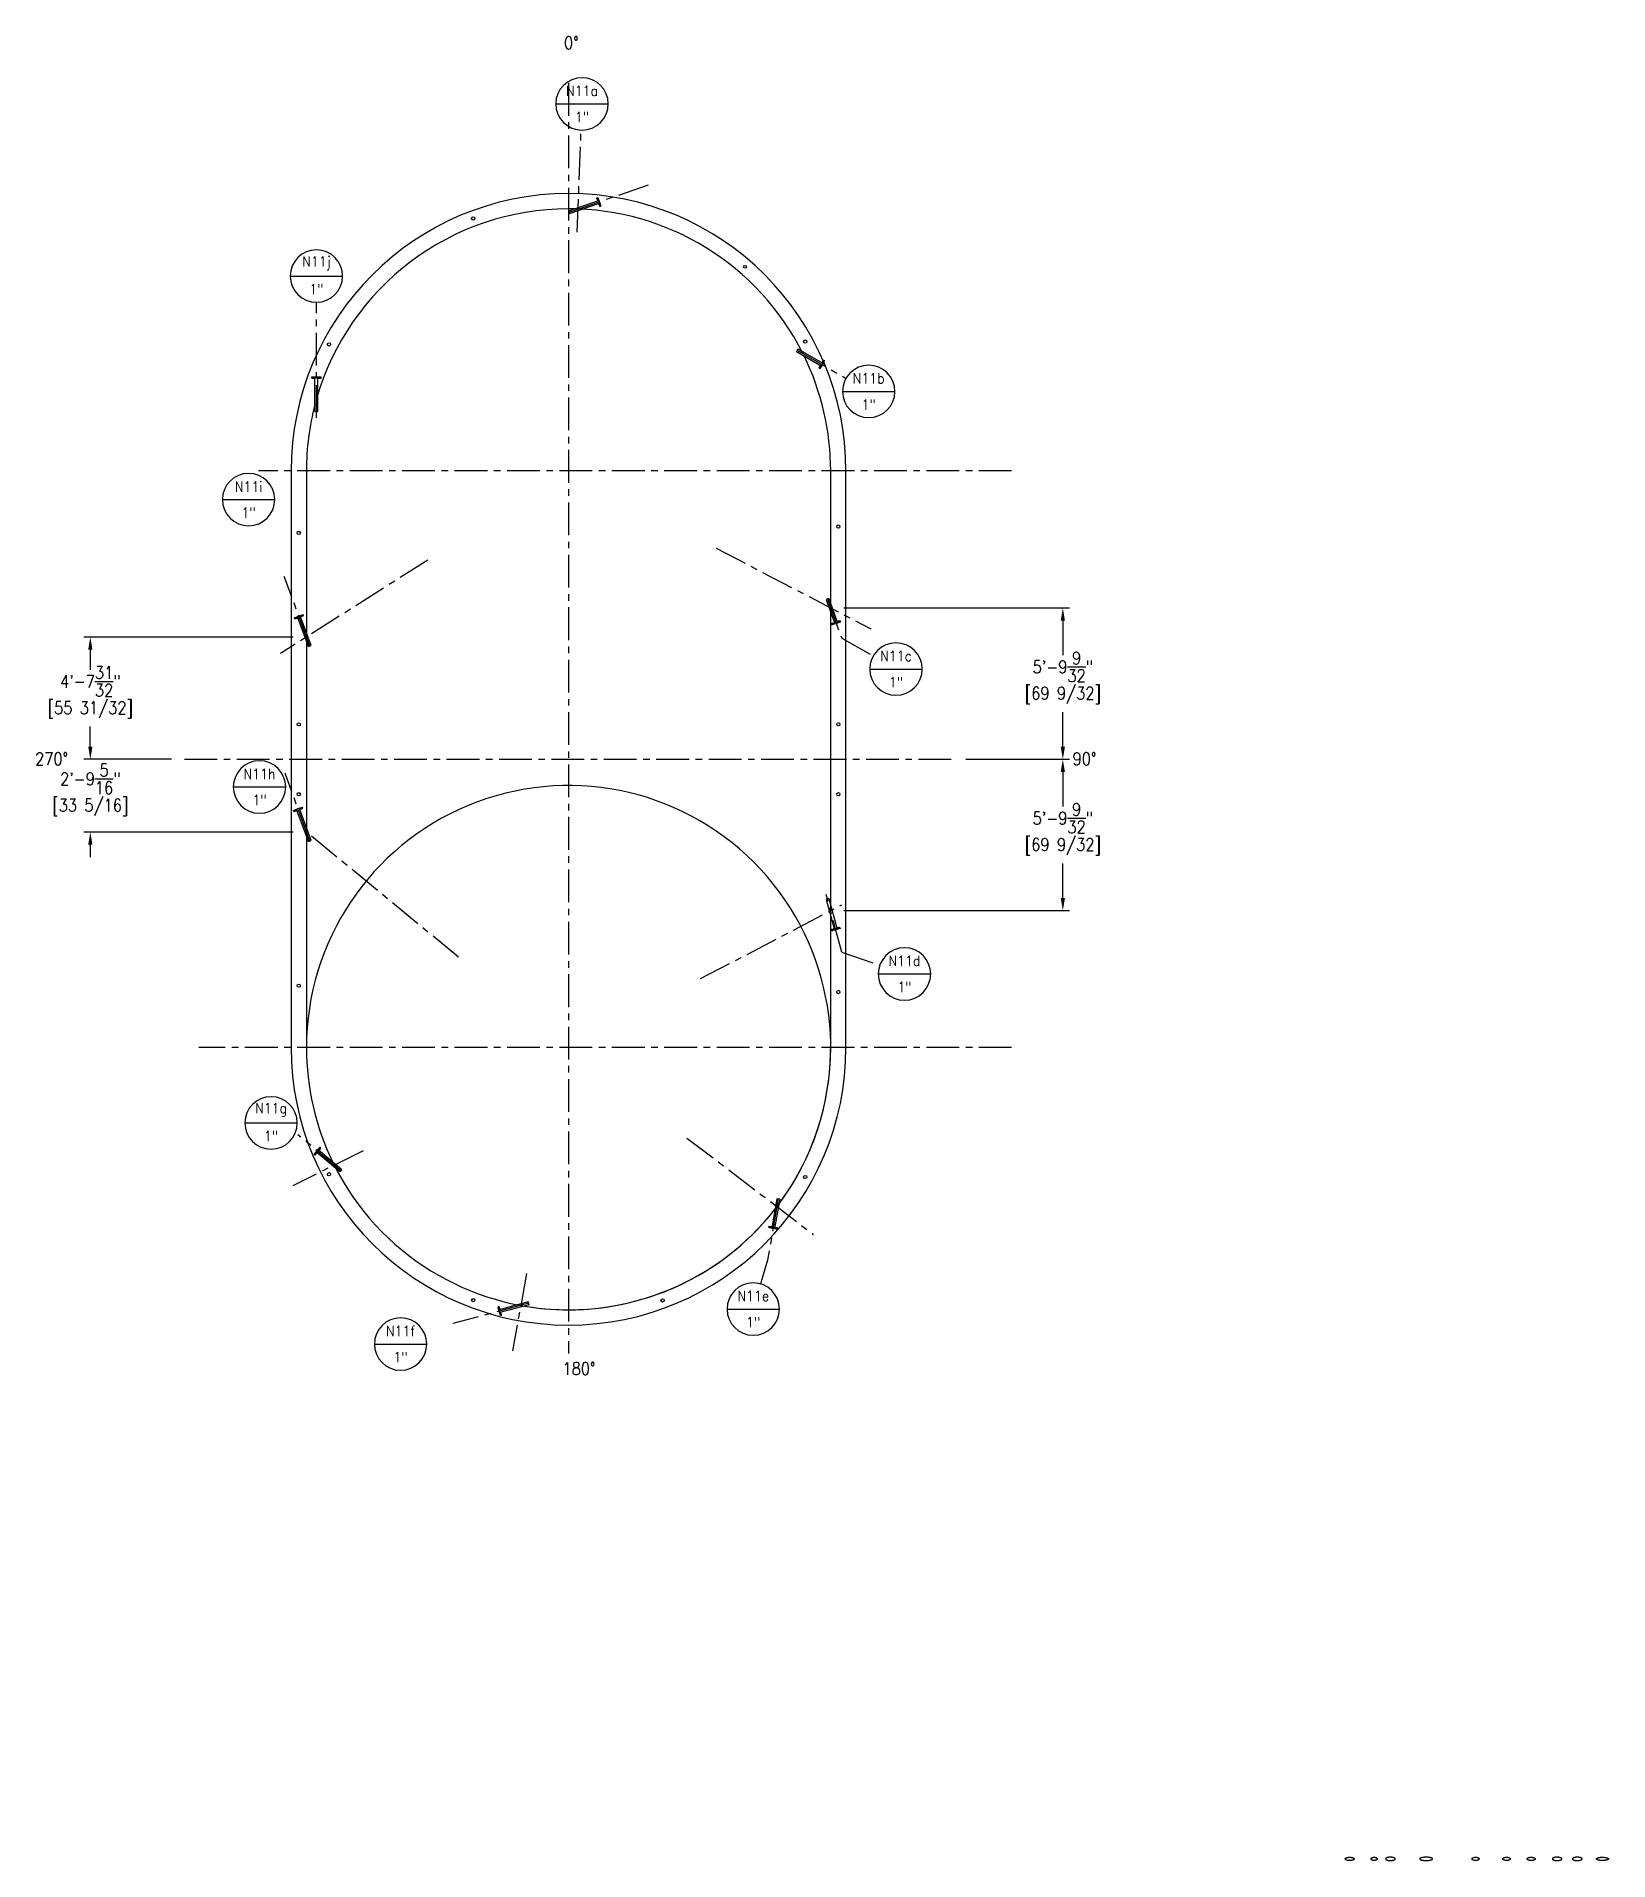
# Model space of a CAD drawing. Extents: x -965 to 2071, y 8 to 900.
# Drawn here: x -965 to -245, y 8 to 843 of the extents above; entities that cross this region are included whole.
import ezdxf
from ezdxf.enums import TextEntityAlignment as Align

# ---------------------------------------------------------------- set-up
doc = ezdxf.new("R2010")
doc.units = 0
doc.header["$LTSCALE"] = 12
doc.header["$MEASUREMENT"] = 0
doc.header["$PDMODE"] = 33
doc.header["$PDSIZE"] = -0.5
doc.linetypes.add('CENTER', pattern=[2, 1.25, -0.25, 0.25, -0.25])
doc.layers.get('0').update_dxf_attribs({"linetype": 'CONTINUOUS'})
doc.layers.get('Defpoints').update_dxf_attribs({"linetype": 'CONTINUOUS'})
for name, color, linetype in [('1 PIPE', 7, 'CONTINUOUS'), ('1-150-RFSO', 14, 'CONTINUOUS'), ('CENTER', 6, 'CENTER'), ('DIM', 1, 'CONTINUOUS'), ('SHELL', 40, 'CONTINUOUS')]:
    doc.layers.add(name, color=color, linetype=linetype)
doc.styles.add('ROMANS', font='ROMANS.shx', dxfattribs={"width": 0.85, "height": 5.76})
doc.styles.get("Standard").update_dxf_attribs({"font": 'sanss___.ttf'})
doc.dimstyles.get("Standard").update_dxf_attribs({"dimtxt": 0.18, "dimasz": 0.18, "dimexe": 0.18, "dimexo": 0.0625, "dimgap": 0.09, "dimtad": 0, "dimtih": 1, "dimtoh": 1, "dimdec": 4, "dimzin": 0, "dimdsep": 46, "dimtxsty": 'Standard', "dimcen": 0.09, "dimadec": 0, "dimazin": 0, "dimtfac": 1, "dimtdec": 4, "dimtofl": 0, "dimtmove": 0, "dimatfit": 3, "dimfxl": 1, "dimtolj": 1, "dimtzin": 0, "dimarcsym": 0})

msp = doc.modelspace()

# ---------------------------------------------------------------- texts
at = {"layer": 'DIM', "style": 'ROMANS', "width": 0.85}
for s, p in [('0%%D', (-719.790063, 840.357267)), ('270%%D', (-957.680921, 512.601451)), ('90%%D', (-484.891958, 512.601451)), ('180%%D', (-716.255789, 233.425785))]:
    msp.add_text(s, height=5.76, dxfattribs=at).set_placement(p, align=Align.MIDDLE_CENTER)

# ---------------------------------------------------------------- blocks, each defined once
blk = doc.blocks.new('Nozzle Callout')
blk.add_line((0.25, 0), (-0.25, 0))
blk.add_circle((0, 0), 0.25)
at = {"style": 'ROMANS', "width": 0.9}
for tag, p in [('NZ-ID', (0, 0.125)), ('NZ-SZ', (0, -0.125))]:
    blk.add_attdef(tag, text='', height=0.0975, dxfattribs=at).set_placement(p, align=Align.MIDDLE)
blk = doc.blocks.new('*D260')
at = {"layer": 'Defpoints', "color": 0, "transparency": 16777216}
for p in [(-601.04, 581.64), (-494.77, 581.64), (-545.21, 512.36)]:
    blk.add_point(p, dxfattribs=at)
at = {"layer": 'DIM', "color": 0, "lineweight": -2, "transparency": 16777216}
for p, q in [((-595.04, 581.64), (-491.77, 581.64)), ((-494.77, 575.88), (-494.77, 560.03)), ((-494.77, 518.12), (-494.77, 533.97)), ((-539.21, 512.36), (-491.77, 512.36))]:
    blk.add_line(p, q, dxfattribs=at)
at = {"layer": 'DIM', "color": 0, "transparency": 16777216}
for points in [[(-495.73, 575.88), (-493.81, 575.88), (-494.77, 581.64)], [(-495.73, 518.12), (-493.81, 518.12), (-494.77, 512.36)]]:
    blk.add_solid(points, dxfattribs=at)
at = {"layer": 'DIM', "color": 0, "transparency": 16777216, "char_height": 5.76, "attachment_point": 5, "style": 'ROMANS'}
for s, insert in [('\\A1;5\'-9{\\H1x;\\S9/32;}"', (-494.77, 554.68)), ('\\A1;[69 9/32]', (-494.77, 541.65))]:
    blk.add_mtext(s, dxfattribs=dict(at, insert=insert))
blk = doc.blocks.new('*D261')
at = {"layer": 'Defpoints', "color": 0, "transparency": 16777216}
for p in [(-545.21, 512.36), (-601.04, 443.07), (-494.77, 443.07)]:
    blk.add_point(p, dxfattribs=at)
at = {"layer": 'DIM', "color": 0, "lineweight": -2, "transparency": 16777216}
for p, q in [((-539.21, 512.36), (-491.77, 512.36)), ((-494.77, 506.6), (-494.77, 490.74)), ((-494.77, 448.83), (-494.77, 464.69)), ((-595.04, 443.07), (-491.77, 443.07))]:
    blk.add_line(p, q, dxfattribs=at)
at = {"layer": 'DIM', "color": 0, "transparency": 16777216}
for points in [[(-495.73, 506.6), (-493.81, 506.6), (-494.77, 512.36)], [(-495.73, 448.83), (-493.81, 448.83), (-494.77, 443.07)]]:
    blk.add_solid(points, dxfattribs=at)
at = {"layer": 'DIM', "color": 0, "transparency": 16777216, "char_height": 5.76, "attachment_point": 5, "style": 'ROMANS'}
for s, insert in [('\\A1;5\'-9{\\H1x;\\S9/32;}"', (-494.77, 485.39)), ('\\A1;[69 9/32]', (-494.77, 472.37))]:
    blk.add_mtext(s, dxfattribs=dict(at, insert=insert))
blk = doc.blocks.new('*D262')
at = {"layer": 'Defpoints', "color": 0, "transparency": 16777216}
for p in [(-939.96, 568.31), (-841.04, 568.31), (-896.87, 512.36)]:
    blk.add_point(p, dxfattribs=at)
at = {"layer": 'DIM', "color": 0, "lineweight": -2, "transparency": 16777216}
for p, q in [((-847.04, 568.31), (-942.96, 568.31)), ((-939.96, 562.55), (-939.96, 553.36)), ((-939.96, 518.12), (-939.96, 527.31)), ((-902.87, 512.36), (-942.96, 512.36))]:
    blk.add_line(p, q, dxfattribs=at)
at = {"layer": 'DIM', "color": 0, "transparency": 16777216}
for points in [[(-940.92, 562.55), (-939, 562.55), (-939.96, 568.31)], [(-940.92, 518.12), (-939, 518.12), (-939.96, 512.36)]]:
    blk.add_solid(points, dxfattribs=at)
at = {"layer": 'DIM', "color": 0, "transparency": 16777216, "char_height": 5.76, "attachment_point": 5, "style": 'ROMANS'}
for s, insert in [('\\A1;4\'-7{\\H1x;\\S31/32;}"', (-939.96, 548.01)), ('\\A1;[55 31/32]', (-939.96, 534.99))]:
    blk.add_mtext(s, dxfattribs=dict(at, insert=insert))
blk = doc.blocks.new('*D263')
at = {"layer": 'Defpoints', "color": 0, "transparency": 16777216}
for p in [(-896.87, 512.36), (-939.96, 479.05), (-841.04, 479.05)]:
    blk.add_point(p, dxfattribs=at)
at = {"layer": 'DIM', "color": 0, "lineweight": -2, "transparency": 16777216}
for p, q in [((-939.96, 518.12), (-939.96, 523.88)), ((-902.87, 512.36), (-942.96, 512.36)), ((-847.04, 479.05), (-942.96, 479.05)), ((-939.96, 473.29), (-939.96, 467.53))]:
    blk.add_line(p, q, dxfattribs=at)
at = {"layer": 'DIM', "color": 0, "transparency": 16777216}
for points in [[(-940.92, 518.12), (-939, 518.12), (-939.96, 512.36)], [(-940.92, 473.29), (-939, 473.29), (-939.96, 479.05)]]:
    blk.add_solid(points, dxfattribs=at)
at = {"layer": 'DIM', "color": 0, "transparency": 16777216, "char_height": 5.76, "attachment_point": 5, "style": 'ROMANS'}
for s, insert in [('\\A1;2\'-9{\\H1x;\\S5/16;}"', (-939.96, 503.38)), ('\\A1;[33 5/16]', (-939.96, 490.35))]:
    blk.add_mtext(s, dxfattribs=dict(at, insert=insert))

# ---------------------------------------------------------------- dimensions: what is measured, and where the dimension line sits
at = {"layer": 'DIM'}
for base, p1, p2, picture, middle in [((-494.765848, 581.637799), (-545.213415, 512.355767), (-601.039859, 581.637799), '*D260', (-494.765848, 546.996783)), ((-939.959474, 568.312686), (-896.866304, 512.355767), (-841.039859, 568.312686), '*D262', (-939.959474, 540.334226)), ((-939.959474, 479.047666), (-896.866304, 512.355767), (-841.039859, 479.047666), '*D263', (-939.959474, 495.701716)), ((-494.765848, 443.073734), (-545.213415, 512.355767), (-601.039859, 443.073734), '*D261', (-494.765848, 477.71475))]:
    dim = msp.add_linear_dim(base=base, p1=p1, p2=p2, angle=90, dimstyle='Standard', override={"dimscale": 48, "dimtxt": 5.76, "dimasz": 0.12, "dimexe": 0.0625, "dimexo": 0.125, "dimgap": 0.02, "dimdec": 5, "dimzin": 3, "dimlunit": 4, "dimpost": '\\X', "dimtxsty": 'ROMANS', "dimcen": 0}, dxfattribs=at)
    dim.commit()
    dim.dimension.update_dxf_attribs({"geometry": picture, "text_midpoint": middle})

# ---------------------------------------------------------------- linework, layer by layer
at = {"layer": '1 PIPE'}
for p, q in [((-720.959786, 763.484029), (-707.283275, 768.193229)), ((-720.959786, 763.484029), (-720.531664, 762.240672)), ((-720.531664, 762.240672), (-706.855153, 766.949872)), ((-707.283275, 768.193229), (-706.855153, 766.949872)), ((-616.095588, 700.249188), (-616.753088, 699.110365)), ((-616.753088, 699.110365), (-605.332546, 692.516712)), ((-616.095588, 700.249188), (-604.675046, 693.655535)), ((-604.675046, 693.655535), (-605.332546, 692.516712)), ((-837.117252, 671.625991), (-837.117252, 687.317457)), ((-837.117252, 687.317457), (-835.802252, 687.317457)), ((-835.802252, 671.625991), (-835.802252, 687.317457)), ((-837.117252, 671.625991), (-835.802252, 671.625991)), ((-601.924632, 585.991093), (-603.160328, 585.541337)), ((-603.160328, 585.541337), (-599.113932, 574.423957)), ((-601.924632, 585.991093), (-597.878236, 574.873713)), ((-845.120661, 577.602195), (-843.884965, 578.051952)), ((-840.155087, 563.959391), (-845.120661, 577.602195)), ((-838.919391, 564.409148), (-843.884965, 578.051952)), ((-597.878236, 574.873713), (-599.113932, 574.423957)), ((-840.155087, 563.959391), (-838.919391, 564.409148)), ((-845.503425, 489.388812), (-844.267729, 489.838568)), ((-840.155087, 474.694372), (-845.503425, 489.388812)), ((-838.919391, 475.144128), (-844.267729, 489.838568)), ((-840.155087, 474.694372), (-838.919391, 475.144128)), ((-601.831031, 448.566811), (-603.101223, 448.226464)), ((-603.101223, 448.226464), (-599.36176, 434.270599)), ((-601.831031, 448.566811), (-598.091568, 434.610946)), ((-598.091568, 434.610946), (-599.36176, 434.270599)), ((-836.486248, 332.56746), (-835.640982, 333.574809)), ((-825.668968, 323.490685), (-836.486248, 332.56746)), ((-824.823703, 324.498033), (-835.640982, 333.574809)), ((-825.668968, 323.490685), (-824.823703, 324.498033)), ((-625.669183, 311.167398), (-628.01709, 297.851752)), ((-624.374161, 310.939051), (-626.722068, 297.623405)), ((-624.374161, 310.939051), (-625.669183, 311.167398)), ((-626.722068, 297.623405), (-628.01709, 297.851752)), ((-739.476212, 263.966823), (-752.861325, 260.380293)), ((-752.520978, 259.1101), (-752.861325, 260.380293)), ((-739.135865, 262.69663), (-752.520978, 259.1101)), ((-739.135865, 262.69663), (-739.476212, 263.966823))]:
    msp.add_line(p, q, dxfattribs=at)
at = {"layer": '1-150-RFSO'}
for p, q in [((-708.174711, 769.438341), (-707.701951, 769.601125)), ((-708.174711, 769.438341), (-707.798273, 768.345086)), ((-707.620559, 769.364746), (-708.093319, 769.201962)), ((-707.417079, 768.773797), (-707.889839, 768.611013)), ((-707.857367, 768.324738), (-707.798273, 768.345086)), ((-707.857367, 768.324738), (-707.756034, 768.030445)), ((-707.172411, 768.255199), (-707.76336, 768.051719)), ((-707.701951, 769.601125), (-707.335687, 768.537417)), ((-707.335687, 768.537417), (-707.276592, 768.557765)), ((-707.276592, 768.557765), (-706.625456, 766.666728)), ((-707.327912, 766.787088), (-707.226579, 766.492795)), ((-706.729638, 766.969294), (-707.320587, 766.765814)), ((-707.226579, 766.492795), (-707.167484, 766.513143)), ((-707.167484, 766.513143), (-706.791046, 765.419887)), ((-706.603159, 766.41), (-707.075918, 766.247216)), ((-706.399679, 765.819051), (-706.872438, 765.656267)), ((-706.791046, 765.419887), (-706.318287, 765.582672)), ((-706.684551, 766.64638), (-706.625456, 766.666728)), ((-706.684551, 766.64638), (-706.318287, 765.582672)), ((-604.395543, 693.889649), (-605.395543, 692.157598)), ((-604.952434, 694.175086), (-605.108059, 693.905535)), ((-604.555543, 693.612521), (-605.096809, 693.925021)), ((-604.952434, 694.175086), (-604.898307, 694.143836)), ((-604.320182, 695.145177), (-604.898307, 694.143836)), ((-604.324669, 694.137405), (-604.757682, 694.387405)), ((-603.887169, 694.895177), (-604.449669, 693.920899)), ((-604.449669, 693.920899), (-604.395543, 693.889649)), ((-604.012169, 694.678671), (-604.445182, 694.928671)), ((-604.320182, 695.145177), (-603.887169, 694.895177)), ((-838.584752, 687.379957), (-837.459752, 687.379957)), ((-838.584752, 686.879957), (-838.584752, 687.379957)), ((-838.584752, 686.879957), (-837.428502, 686.879957)), ((-838.334752, 687.379957), (-838.334752, 686.879957)), ((-837.709752, 687.379957), (-837.709752, 686.879957)), ((-837.459752, 687.442457), (-835.459752, 687.442457)), ((-837.459752, 687.379957), (-837.459752, 687.442457)), ((-837.428502, 686.817457), (-837.428502, 686.879957)), ((-837.428502, 686.817457), (-837.117252, 686.817457)), ((-837.139752, 687.442457), (-837.139752, 686.817457)), ((-835.802252, 686.817457), (-835.491002, 686.817457)), ((-835.779752, 687.442457), (-835.779752, 686.817457)), ((-835.491002, 686.817457), (-835.491002, 686.879957)), ((-835.491002, 686.879957), (-834.334752, 686.879957)), ((-835.459752, 687.379957), (-835.459752, 687.442457)), ((-835.459752, 687.379957), (-834.334752, 687.379957)), ((-835.209752, 687.379957), (-835.209752, 686.879957)), ((-834.584752, 687.379957), (-834.584752, 686.879957)), ((-834.334752, 686.879957), (-834.334752, 687.379957)), ((-605.867057, 692.465911), (-606.445182, 691.464569)), ((-606.445182, 691.464569), (-606.012169, 691.214569)), ((-605.887169, 691.431076), (-606.320182, 691.681076)), ((-605.449669, 692.188848), (-606.012169, 691.214569)), ((-605.574669, 691.972342), (-606.007682, 692.222342)), ((-605.765559, 692.766712), (-605.921184, 692.497161)), ((-605.921184, 692.497161), (-605.867057, 692.465911)), ((-605.235543, 692.434726), (-605.776809, 692.747226)), ((-605.449669, 692.188848), (-605.395543, 692.157598)), ((-846.521036, 577.159011), (-845.463882, 577.543784)), ((-846.350026, 576.689165), (-846.521036, 577.159011)), ((-846.350026, 576.689165), (-845.263507, 577.084626)), ((-846.286113, 577.244516), (-846.115103, 576.77467)), ((-845.698805, 577.458279), (-845.527795, 576.988433)), ((-845.485258, 577.602515), (-843.605873, 578.286555)), ((-845.463882, 577.543784), (-845.485258, 577.602515)), ((-845.24213, 577.025895), (-845.263507, 577.084626)), ((-845.24213, 577.025895), (-844.949651, 577.132349)), ((-845.184557, 577.711961), (-844.970794, 577.124653)), ((-843.906575, 578.177109), (-843.692812, 577.589801)), ((-843.713955, 577.582105), (-843.421476, 577.688559)), ((-843.584497, 578.227824), (-843.605873, 578.286555)), ((-843.584497, 578.227824), (-842.527343, 578.612597)), ((-843.442852, 577.74729), (-842.356333, 578.142751)), ((-843.421476, 577.688559), (-843.442852, 577.74729)), ((-843.349574, 578.313329), (-843.178564, 577.843483)), ((-842.762266, 578.527092), (-842.591256, 578.057246)), ((-842.356333, 578.142751), (-842.527343, 578.612597)), ((-599.556045, 574.728619), (-600.642565, 574.333158)), ((-600.642565, 574.333158), (-600.471555, 573.863311)), ((-599.414401, 574.248084), (-600.471555, 573.863311)), ((-600.236632, 573.948816), (-600.407642, 574.418663)), ((-599.649324, 574.162579), (-599.820334, 574.632425)), ((-599.284942, 574.893803), (-599.577422, 574.787349)), ((-599.577422, 574.787349), (-599.556045, 574.728619)), ((-599.414401, 574.248084), (-599.393024, 574.189353)), ((-597.513639, 574.873394), (-599.393024, 574.189353)), ((-599.092323, 574.2988), (-599.306085, 574.886108)), ((-597.756767, 575.450013), (-598.049247, 575.34356)), ((-597.814341, 574.763947), (-598.028103, 575.351255)), ((-597.756767, 575.450013), (-597.735391, 575.391283)), ((-596.648871, 575.786743), (-597.735391, 575.391283)), ((-596.477861, 575.316897), (-597.535016, 574.932124)), ((-597.535016, 574.932124), (-597.513639, 574.873394)), ((-597.300092, 575.017629), (-597.471102, 575.487476)), ((-596.712784, 575.231392), (-596.883795, 575.701238)), ((-596.648871, 575.786743), (-596.477861, 575.316897)), ((-846.9038, 488.945628), (-845.846646, 489.330401)), ((-846.73279, 488.475782), (-846.9038, 488.945628)), ((-846.73279, 488.475782), (-845.646271, 488.871242)), ((-846.668877, 489.031133), (-846.497867, 488.561287)), ((-846.081569, 489.244896), (-845.910559, 488.775049)), ((-845.868022, 489.389131), (-843.988637, 490.073172)), ((-845.846646, 489.330401), (-845.868022, 489.389131)), ((-845.624894, 488.812512), (-845.646271, 488.871242)), ((-845.624894, 488.812512), (-845.332415, 488.918965)), ((-845.567321, 489.498578), (-845.353558, 488.91127)), ((-844.289339, 489.963725), (-844.075576, 489.376417)), ((-844.096719, 489.368722), (-843.80424, 489.475176)), ((-843.967261, 490.014441), (-843.988637, 490.073172)), ((-843.967261, 490.014441), (-842.910107, 490.399214)), ((-843.825616, 489.533906), (-842.739097, 489.929367)), ((-843.80424, 489.475176), (-843.825616, 489.533906)), ((-843.732338, 490.099946), (-843.561328, 489.6301)), ((-843.14503, 490.313708), (-842.97402, 489.843862)), ((-842.739097, 489.929367), (-842.910107, 490.399214)), ((-599.775638, 434.612634), (-600.89249, 434.313374)), ((-600.89249, 434.313374), (-600.76308, 433.830411)), ((-600.521599, 433.895116), (-600.651008, 434.378079)), ((-599.917895, 434.056878), (-600.047305, 434.539841)), ((-599.49117, 434.753562), (-599.791814, 434.673004)), ((-599.791814, 434.673004), (-599.775638, 434.612634)), ((-597.728386, 434.578851), (-599.660237, 434.061212)), ((-599.351141, 434.144035), (-599.512903, 434.747738)), ((-597.920333, 435.174466), (-598.220977, 435.093909)), ((-598.037482, 434.496028), (-598.199244, 435.099732)), ((-597.920333, 435.174466), (-597.904157, 435.114096)), ((-596.787305, 435.413355), (-597.904157, 435.114096)), ((-596.657895, 434.930392), (-597.744562, 434.639221)), ((-597.744562, 434.639221), (-597.728386, 434.578851)), ((-597.503081, 434.703926), (-597.63249, 435.186889)), ((-596.899377, 434.865688), (-597.028786, 435.34865)), ((-596.787305, 435.413355), (-596.657895, 434.930392)), ((-599.676414, 434.121583), (-600.76308, 433.830411)), ((-599.676414, 434.121583), (-599.660237, 434.061212)), ((-835.468705, 333.877353), (-834.745569, 334.739153)), ((-835.308008, 334.068864), (-834.924986, 333.74747)), ((-835.10577, 333.53202), (-834.362547, 334.417759)), ((-834.906266, 334.547642), (-834.523244, 334.226248)), ((-834.362547, 334.417759), (-834.745569, 334.739153)), ((-837.477417, 331.483464), (-836.75428, 332.345264)), ((-837.094394, 331.16207), (-837.477417, 331.483464)), ((-837.31672, 331.674975), (-836.933697, 331.353581)), ((-837.094394, 331.16207), (-836.351171, 332.047809)), ((-836.914977, 332.153753), (-836.531955, 331.832359)), ((-836.802158, 332.385438), (-835.516583, 333.917527)), ((-836.75428, 332.345264), (-836.802158, 332.385438)), ((-836.596466, 332.630573), (-836.117688, 332.22883)), ((-836.303293, 332.007635), (-836.351171, 332.047809)), ((-836.303293, 332.007635), (-836.103226, 332.246066)), ((-835.722275, 333.672393), (-835.243497, 333.270651)), ((-835.468705, 333.877353), (-835.516583, 333.917527)), ((-835.25796, 333.253415), (-835.057892, 333.491846)), ((-835.057892, 333.491846), (-835.10577, 333.53202)), ((-629.386325, 298.537434), (-629.473149, 298.045031)), ((-628.36524, 297.849676), (-629.473149, 298.045031)), ((-628.247641, 298.336654), (-629.386325, 298.537434)), ((-629.226947, 298.001619), (-629.140123, 298.494022)), ((-628.611442, 297.893088), (-628.524618, 298.385492)), ((-628.36524, 297.849676), (-628.376093, 297.788126)), ((-626.406478, 297.44083), (-628.376093, 297.788126)), ((-628.236788, 298.398204), (-628.247641, 298.336654)), ((-627.930266, 298.344156), (-628.236788, 298.398204)), ((-628.060955, 297.732558), (-627.952424, 298.348063)), ((-626.721616, 297.496397), (-626.613086, 298.111902)), ((-626.328723, 298.061761), (-626.635244, 298.115809)), ((-626.395625, 297.50238), (-626.406478, 297.44083)), ((-625.287716, 297.307026), (-626.395625, 297.50238)), ((-626.328723, 298.061761), (-626.339576, 298.00021)), ((-625.200892, 297.79943), (-626.339576, 298.00021)), ((-626.149423, 297.458968), (-626.062599, 297.951372)), ((-625.533918, 297.350438), (-625.447094, 297.842842)), ((-625.200892, 297.79943), (-625.287716, 297.307026)), ((-752.818549, 261.911022), (-753.301512, 261.781613)), ((-753.010341, 260.694946), (-753.301512, 261.781613)), ((-753.236808, 261.540131), (-752.753845, 261.669541)), ((-753.075046, 260.936428), (-752.592083, 261.065837)), ((-753.010341, 260.694946), (-753.070711, 260.67877)), ((-752.553073, 258.746918), (-753.070711, 260.67877)), ((-752.987889, 260.369674), (-752.384186, 260.531436)), ((-752.51929, 260.794171), (-752.818549, 261.911022)), ((-752.635895, 259.056015), (-752.032192, 259.217776)), ((-752.45892, 260.810347), (-752.51929, 260.794171)), ((-752.378362, 260.509702), (-752.45892, 260.810347)), ((-751.957458, 258.938865), (-752.038015, 259.23951)), ((-751.957458, 258.938865), (-752.017828, 258.922689)), ((-751.718569, 257.805837), (-752.017828, 258.922689)), ((-752.492703, 258.763095), (-752.553073, 258.746918)), ((-752.201531, 257.676428), (-752.492703, 258.763095)), ((-752.427998, 258.521613), (-751.945035, 258.651023)), ((-752.266236, 257.917909), (-751.783273, 258.047319)), ((-751.718569, 257.805837), (-752.201531, 257.676428))]:
    msp.add_line(p, q, dxfattribs=at)
at = {"layer": 'CENTER'}
for p, q in [((-721.039859, 821.962288), (-721.039859, 240.374789)), ((-717.030005, 753.709852), (-715.31828, 800.390866)), ((-720.745725, 762.86235), (-684.438066, 775.36408)), ((-707.284327, 769.150014), (-708.226071, 768.825745)), ((-706.266926, 766.195268), (-707.208671, 765.870999)), ((-836.459752, 668.643302), (-836.459752, 721.578479)), ((-616.424338, 699.679777), (-594.035684, 686.753681)), ((-603.953641, 694.284036), (-604.81621, 694.78204)), ((-838.022252, 687.627961), (-838.022252, 686.631953)), ((-834.897252, 687.627961), (-834.897252, 686.631953)), ((-605.516141, 691.577707), (-606.37871, 692.075711)), ((-518.195802, 644.355767), (-862.910895, 644.355767)), ((-785.427935, 603.553536), (-852.928473, 560.778962)), ((-653.482874, 609.047126), (-582.660244, 572.031698)), ((-839.537239, 564.18427), (-851.149024, 596.087386)), ((-602.54248, 585.766215), (-596.014472, 567.83066)), ((-846.077282, 577.584446), (-845.736627, 576.648503)), ((-843.140742, 578.653259), (-842.800087, 577.717316)), ((-599.858155, 573.82265), (-600.19881, 574.758592)), ((-596.921616, 574.891463), (-597.262271, 575.827405)), ((-596.014472, 567.83066), (-581.577315, 559.620592)), ((-896.866304, 512.355767), (-545.213415, 512.355767)), ((-839.537239, 474.91925), (-850.830912, 505.948362)), ((-846.460046, 489.371062), (-846.119391, 488.43512)), ((-843.523506, 490.439875), (-843.182851, 489.503933)), ((-771.4777, 421.837486), (-841.039859, 479.047666)), ((-660.599255, 411.945032), (-595.974887, 445.720941)), ((-595.957174, 424.104894), (-603.03961, 450.536906)), ((-600.155559, 433.736443), (-600.413345, 434.698514)), ((-597.13704, 434.545253), (-597.394826, 435.507323)), ((-595.957174, 424.104894), (-578.593609, 418.037754)), ((-518.195802, 380.355767), (-890.298326, 380.355767)), ((-825.246336, 323.994359), (-844.907408, 340.491958)), ((-835.29712, 334.467667), (-834.534133, 333.827445)), ((-666.820562, 338.988918), (-608.848146, 294.758613)), ((-815.096621, 333.187899), (-847.183334, 317.096957)), ((-837.305831, 332.073778), (-836.542844, 331.433556)), ((-625.021672, 311.053225), (-629.945744, 283.127425)), ((-628.96226, 297.703117), (-628.789305, 298.683994)), ((-625.884736, 297.160466), (-625.711781, 298.141343)), ((-740.217541, 276.897085), (-746.759854, 241.602983)), ((-629.945744, 283.127425), (-633.138044, 272.209895)), ((-739.306039, 263.331727), (-774.02764, 254.028102)), ((-753.395481, 261.174091), (-752.43341, 261.431877)), ((-752.586671, 258.155573), (-751.6246, 258.413359))]:
    msp.add_line(p, q, dxfattribs=at)
at = {"layer": 'DIM'}
for points, knots in [([(-365.497583, 9), (-365.498015, 8.927706), (-365.454735, 8.827068), (-365.360662, 8.723548), (-365.281004, 8.657967), (-365.194392, 8.601149), (-365.100946, 8.550283), (-365.003645, 8.505407), (-364.903761, 8.466005), (-364.802681, 8.431491), (-364.699174, 8.400525), (-364.593589, 8.372934), (-364.480263, 8.347178), (-364.359457, 8.323719), (-364.231515, 8.302916), (-364.10915, 8.28659), (-363.992908, 8.273989), (-363.883275, 8.264489), (-363.774503, 8.257303), (-363.666988, 8.252312), (-363.560401, 8.249379), (-363.453858, 8.248418), (-363.345927, 8.249458), (-363.236074, 8.252575), (-363.124319, 8.257881), (-363.011237, 8.265469), (-362.897226, 8.275435), (-362.782689, 8.287877), (-362.668026, 8.302889), (-362.553645, 8.320574), (-362.439942, 8.340999), (-362.327321, 8.364297), (-362.216178, 8.390625), (-362.10691, 8.420175), (-361.999863, 8.452996), (-361.895472, 8.489536), (-361.795371, 8.529991), (-361.700507, 8.574334), (-361.611942, 8.622824), (-361.52926, 8.676959), (-361.452796, 8.738604), (-361.385245, 8.811081), (-361.333589, 8.898285), (-361.312327, 9), (-361.333589, 9.101715), (-361.385245, 9.188919), (-361.452796, 9.261396), (-361.52926, 9.323041), (-361.611942, 9.377176), (-361.700507, 9.425666), (-361.795371, 9.470009), (-361.895472, 9.510464), (-361.999863, 9.547004), (-362.10691, 9.579825), (-362.216178, 9.609375), (-362.327321, 9.635703), (-362.439942, 9.659001), (-362.553645, 9.679426), (-362.668026, 9.697111), (-362.782689, 9.712123), (-362.897226, 9.724565), (-363.011237, 9.734531), (-363.124319, 9.742119), (-363.236074, 9.747426), (-363.354122, 9.750773), (-363.487106, 9.751782), (-363.64444, 9.748915), (-363.819978, 9.740442), (-364.005896, 9.725226), (-364.192972, 9.703076), (-364.378795, 9.673479), (-364.56097, 9.635919), (-364.733868, 9.590732), (-364.893558, 9.538617), (-365.0373, 9.480831), (-365.168805, 9.415235), (-365.285412, 9.340741), (-365.424699, 9.220275), (-365.496798, 9.09885), (-365.497583, 9)], [0, 0, 0, 0, 0.0224933771, 0.0335969894, 0.0443391151, 0.055281603, 0.0665455376, 0.0781940734, 0.0893914766, 0.1007313648, 0.1122052951, 0.1237969973, 0.1354852638, 0.1492165714, 0.1629888313, 0.1767646831, 0.1885334264, 0.2002281942, 0.2118134031, 0.2232526246, 0.2345087088, 0.2457746504, 0.2571880992, 0.2688865926, 0.280777126, 0.2928220715, 0.3049843757, 0.3172276708, 0.3295164005, 0.3418153078, 0.3540901039, 0.3663087225, 0.378442416, 0.3904657525, 0.4023566187, 0.4140985001, 0.4256834663, 0.4367318208, 0.4474337363, 0.4578190777, 0.4681720974, 0.4786473282, 0.4892331673, 0.5000757509, 0.5109183345, 0.5215041736, 0.5319794044, 0.5423324242, 0.5527177655, 0.563419681, 0.5744680355, 0.5860530018, 0.5977948832, 0.6096857494, 0.6217090859, 0.6338427793, 0.6460613979, 0.6583361941, 0.6706351013, 0.6829238311, 0.6951671261, 0.7073294303, 0.7193743758, 0.7312649092, 0.7429634026, 0.756988136, 0.7736210133, 0.7930782368, 0.8129560196, 0.8330257916, 0.8530674525, 0.8728726319, 0.8922492931, 0.9099587437, 0.9263401518, 0.9415544846, 0.9567096207, 0.9702860669, 1, 1, 1, 1]), ([(-350.913168, 9), (-350.913108, 9.047061), (-350.925834, 9.117671), (-350.964013, 9.204884), (-351.001877, 9.266733), (-351.047432, 9.324028), (-351.09873, 9.376456), (-351.159529, 9.428743), (-351.229773, 9.479239), (-351.309385, 9.527107), (-351.385053, 9.565688), (-351.456142, 9.597135), (-351.522174, 9.622945), (-351.589754, 9.646227), (-351.658606, 9.667042), (-351.728448, 9.685472), (-351.799019, 9.701519), (-351.87005, 9.715192), (-351.941257, 9.726577), (-352.01236, 9.735739), (-352.083078, 9.742749), (-352.15313, 9.747676), (-352.229882, 9.750914), (-352.313581, 9.751718), (-352.404738, 9.749156), (-352.4888, 9.743678), (-352.565926, 9.736075), (-352.636005, 9.727074), (-352.706175, 9.715864), (-352.776155, 9.702372), (-352.84566, 9.686506), (-352.914421, 9.668245), (-352.982178, 9.64758), (-353.048652, 9.62443), (-353.113566, 9.598732), (-353.183411, 9.567382), (-353.257753, 9.528844), (-353.335973, 9.48091), (-353.404997, 9.430165), (-353.464704, 9.37751), (-353.515022, 9.324656), (-353.559547, 9.266955), (-353.596377, 9.204775), (-353.624205, 9.138916), (-353.641481, 9.070219), (-353.647433, 9), (-353.641481, 8.929781), (-353.624205, 8.861084), (-353.596377, 8.795225), (-353.559547, 8.733045), (-353.515022, 8.675344), (-353.464704, 8.62249), (-353.404997, 8.569835), (-353.335973, 8.51909), (-353.257753, 8.471156), (-353.183411, 8.432618), (-353.113566, 8.401268), (-353.048652, 8.37557), (-352.982178, 8.35242), (-352.914421, 8.331755), (-352.84566, 8.313494), (-352.776155, 8.297628), (-352.706175, 8.284136), (-352.636005, 8.272926), (-352.565925, 8.263925), (-352.496216, 8.257053), (-352.419617, 8.251709), (-352.335953, 8.2486), (-352.244778, 8.248626), (-352.160564, 8.251802), (-352.083078, 8.257251), (-352.01236, 8.264261), (-351.941257, 8.273423), (-351.87005, 8.284808), (-351.799019, 8.298481), (-351.728448, 8.314528), (-351.658606, 8.332958), (-351.589754, 8.353773), (-351.522174, 8.377055), (-351.456141, 8.402865), (-351.391935, 8.431269), (-351.326298, 8.4641), (-351.259305, 8.502407), (-351.191105, 8.547627), (-351.128597, 8.596707), (-351.072489, 8.649141), (-351.023801, 8.704017), (-350.981901, 8.763671), (-350.932008, 8.858693), (-350.912953, 8.940779), (-350.913168, 9)], [0, 0, 0, 0, 0.0207417693, 0.031251972, 0.0419085306, 0.0526904744, 0.0635198339, 0.0742664317, 0.0880775436, 0.1016954241, 0.1152417632, 0.125581187, 0.1360237541, 0.1465533846, 0.1571506978, 0.167793547, 0.1784576703, 0.1891170482, 0.1997441325, 0.210309855, 0.2207838374, 0.2311346177, 0.2413298545, 0.2547166236, 0.2681061567, 0.2816013004, 0.291925498, 0.3023387381, 0.312810798, 0.3233128846, 0.3338178614, 0.3443002713, 0.3547365519, 0.3651053732, 0.3753882694, 0.3855701854, 0.3989142178, 0.412361454, 0.4260322829, 0.436717243, 0.4474897687, 0.4582244422, 0.4688455697, 0.4793294176, 0.4897002702, 0.5000092038, 0.5103181375, 0.52068899, 0.531172838, 0.5417939655, 0.552528639, 0.5633011647, 0.5739861247, 0.5876569536, 0.6011041898, 0.6144482222, 0.6246301382, 0.6349130344, 0.6452818557, 0.6557181363, 0.6662005462, 0.676705523, 0.6872076097, 0.6976796695, 0.7080929096, 0.7184171072, 0.7286208465, 0.7420103729, 0.7553971352, 0.7688837696, 0.77923455, 0.7897085323, 0.8002742548, 0.8109013392, 0.821560717, 0.8322248403, 0.8428676895, 0.8534650027, 0.8639946333, 0.8744372003, 0.8847766241, 0.895000699, 0.9068459775, 0.9188512758, 0.9311095863, 0.9419170844, 0.9527357119, 0.9634613223, 0.974043524, 1, 1, 1, 1]), ([(-342.612833, 9), (-342.612454, 8.930545), (-342.656473, 8.834135), (-342.750585, 8.734732), (-342.831553, 8.671016), (-342.9179, 8.616552), (-343.008075, 8.568926), (-343.101263, 8.526742), (-343.19796, 8.488682), (-343.296471, 8.454681), (-343.396528, 8.424198), (-343.497099, 8.397039), (-343.598365, 8.372777), (-343.699557, 8.35128), (-343.799968, 8.332401), (-343.90043, 8.315739), (-344.001888, 8.301013), (-344.105382, 8.288044), (-344.210651, 8.276866), (-344.317431, 8.267508), (-344.425452, 8.259992), (-344.53444, 8.254339), (-344.644123, 8.250562), (-344.754222, 8.248671), (-344.86446, 8.248671), (-344.97456, 8.250562), (-345.084242, 8.254339), (-345.193231, 8.259992), (-345.301251, 8.267508), (-345.408031, 8.276866), (-345.513301, 8.288044), (-345.616795, 8.301013), (-345.718252, 8.315739), (-345.818714, 8.332401), (-345.919125, 8.35128), (-346.020318, 8.372777), (-346.121583, 8.397039), (-346.222155, 8.424198), (-346.322212, 8.454681), (-346.420722, 8.488682), (-346.517419, 8.526742), (-346.610608, 8.568926), (-346.700783, 8.616551), (-346.787128, 8.671023), (-346.868104, 8.734704), (-346.938976, 8.809728), (-346.991808, 8.898392), (-347.012832, 9), (-346.991808, 9.101608), (-346.938976, 9.190272), (-346.868104, 9.265296), (-346.787128, 9.328977), (-346.700783, 9.383449), (-346.610608, 9.431074), (-346.517419, 9.473258), (-346.420722, 9.511318), (-346.322212, 9.545319), (-346.222155, 9.575802), (-346.121583, 9.602961), (-346.020318, 9.627223), (-345.919125, 9.64872), (-345.818714, 9.667599), (-345.718252, 9.684261), (-345.616795, 9.698987), (-345.513301, 9.711956), (-345.408031, 9.723134), (-345.301251, 9.732492), (-345.193231, 9.740008), (-345.084242, 9.745661), (-344.97456, 9.749438), (-344.86446, 9.751329), (-344.754222, 9.751329), (-344.644123, 9.749438), (-344.53444, 9.745661), (-344.425452, 9.740008), (-344.317431, 9.732492), (-344.210651, 9.723134), (-344.105382, 9.711956), (-344.001888, 9.698987), (-343.90043, 9.684261), (-343.799968, 9.667599), (-343.699557, 9.64872), (-343.598365, 9.627223), (-343.497099, 9.602961), (-343.396528, 9.575802), (-343.296471, 9.545319), (-343.19796, 9.511318), (-343.101263, 9.473258), (-343.008075, 9.431074), (-342.9179, 9.383448), (-342.831553, 9.328984), (-342.750585, 9.265268), (-342.656473, 9.165865), (-342.612454, 9.069455), (-342.612833, 9)], [0, 0, 0, 0, 0.020644674, 0.0311475077, 0.0416331871, 0.0520347005, 0.0622936537, 0.072760352, 0.0832658276, 0.0940251973, 0.1045854447, 0.1152100071, 0.1258418846, 0.1363897927, 0.14680707, 0.1570485761, 0.1674940743, 0.1781213272, 0.1889074273, 0.1998288931, 0.2108617618, 0.2219816796, 0.2331639905, 0.244383823, 0.255616177, 0.2668360095, 0.2780183204, 0.2891382382, 0.3001711069, 0.3110925727, 0.3218786728, 0.3325059257, 0.3429514239, 0.35319293, 0.3636102073, 0.3741581154, 0.3847899929, 0.3954145553, 0.4059748027, 0.4167341724, 0.427239648, 0.4377063463, 0.4479652995, 0.4583668129, 0.4688524923, 0.479355326, 0.4897333285, 0.5, 0.5102666715, 0.520644674, 0.5311475077, 0.5416331871, 0.5520347005, 0.5622936537, 0.572760352, 0.5832658276, 0.5940251973, 0.6045854447, 0.6152100071, 0.6258418846, 0.6363897927, 0.64680707, 0.6570485761, 0.6674940743, 0.6781213272, 0.6889074273, 0.6998288931, 0.7108617618, 0.7219816796, 0.7331639905, 0.744383823, 0.755616177, 0.7668360095, 0.7780183204, 0.7891382382, 0.8001711069, 0.8110925727, 0.8218786728, 0.8325059257, 0.8429514239, 0.85319293, 0.8636102073, 0.8741581154, 0.8847899929, 0.8954145553, 0.9059748027, 0.9167341724, 0.927239648, 0.9377063463, 0.9479652995, 0.9583668129, 0.9688524923, 0.979355326, 1, 1, 1, 1]), ([(-325.550293, 9), (-325.553108, 8.90767), (-325.638144, 8.802459), (-325.779244, 8.704627), (-325.893394, 8.643797), (-326.013011, 8.591694), (-326.136355, 8.546294), (-326.262386, 8.506264), (-326.389339, 8.470986), (-326.517649, 8.439502), (-326.647088, 8.411313), (-326.777812, 8.386004), (-326.908788, 8.363453), (-327.039059, 8.343521), (-327.169689, 8.325799), (-327.301886, 8.309998), (-327.436987, 8.29593), (-327.574653, 8.283633), (-327.712538, 8.273287), (-327.848261, 8.264947), (-327.97942, 8.258556), (-328.107616, 8.253841), (-328.234514, 8.250637), (-328.361835, 8.248878), (-328.489331, 8.248567), (-328.616758, 8.249706), (-328.743867, 8.252291), (-328.870414, 8.256318), (-328.998105, 8.261864), (-329.128591, 8.269104), (-329.263449, 8.278321), (-329.400279, 8.289558), (-329.536706, 8.302745), (-329.670397, 8.317684), (-329.801017, 8.334338), (-329.929876, 8.3529), (-330.058154, 8.373667), (-330.186883, 8.397057), (-330.31509, 8.423199), (-330.441733, 8.452211), (-330.566918, 8.484505), (-330.690369, 8.520577), (-330.81243, 8.561385), (-330.932107, 8.607848), (-331.048687, 8.661743), (-331.16029, 8.725602), (-331.262034, 8.804134), (-331.345599, 8.905301), (-331.366399, 9.041722), (-331.299136, 9.158482), (-331.203496, 9.24432), (-331.094216, 9.314121), (-330.977931, 9.372227), (-330.856546, 9.422395), (-330.732895, 9.465888), (-330.60612, 9.504585), (-330.477765, 9.538938), (-330.347163, 9.569801), (-330.215679, 9.59736), (-330.083122, 9.622033), (-329.950514, 9.643946), (-329.818802, 9.663243), (-329.686899, 9.680327), (-329.553574, 9.695483), (-329.41747, 9.708891), (-329.278933, 9.720516), (-329.140313, 9.730189), (-329.003997, 9.737867), (-328.872387, 9.743619), (-328.743867, 9.747709), (-328.616758, 9.750294), (-328.489331, 9.751433), (-328.361835, 9.751122), (-328.234514, 9.749363), (-328.107616, 9.746159), (-327.97942, 9.741444), (-327.848261, 9.735053), (-327.712538, 9.726713), (-327.574653, 9.716367), (-327.436987, 9.70407), (-327.301886, 9.690002), (-327.169689, 9.674201), (-327.039059, 9.656479), (-326.908788, 9.636547), (-326.777812, 9.613996), (-326.647088, 9.588687), (-326.517649, 9.560498), (-326.389339, 9.529014), (-326.262386, 9.493736), (-326.136355, 9.453706), (-326.013011, 9.408306), (-325.893394, 9.356203), (-325.779244, 9.295373), (-325.638144, 9.197541), (-325.553108, 9.09233), (-325.550293, 9)], [0, 0, 0, 0, 0.0206665696, 0.0309461045, 0.0412591522, 0.0516683142, 0.0622761335, 0.0728191049, 0.0834288929, 0.0939253752, 0.1045545496, 0.1152513622, 0.1259112398, 0.1364812839, 0.1469104029, 0.1575798523, 0.1684652826, 0.1795416458, 0.1907832861, 0.2016830281, 0.2122084405, 0.222329752, 0.232500956, 0.2427037252, 0.2529196591, 0.2631303262, 0.2733173076, 0.2834622392, 0.2935468553, 0.3040222306, 0.3148576834, 0.3260199266, 0.3370039945, 0.3477845238, 0.3583368044, 0.3686368714, 0.3790598452, 0.3895542248, 0.400066848, 0.4104916894, 0.4207639438, 0.4311215003, 0.4413836515, 0.4516746933, 0.4619467749, 0.4722191592, 0.4824877747, 0.4927538037, 0.5030493589, 0.5133230147, 0.5235948858, 0.5338464991, 0.5443578418, 0.5547976045, 0.565378397, 0.5758376317, 0.5866334353, 0.5972947142, 0.6080735478, 0.6189047588, 0.62968494, 0.6403614296, 0.6508834777, 0.6616368129, 0.672596813, 0.6837381914, 0.6950350874, 0.7059788679, 0.7165377608, 0.7266826924, 0.7368696738, 0.7470803409, 0.7572962748, 0.767499044, 0.777670248, 0.7877915595, 0.7983169719, 0.8092167139, 0.8204583542, 0.8315347174, 0.8424201477, 0.8530895971, 0.8635187161, 0.8740887602, 0.8847486378, 0.8954454504, 0.9060746248, 0.9165711071, 0.9271808951, 0.9377238665, 0.9483316858, 0.9587408478, 0.9690538955, 0.9793334304, 1, 1, 1, 1]), ([(-304.183651, 9), (-304.183536, 9.057229), (-304.20733, 9.143911), (-304.272009, 9.24467), (-304.335646, 9.315153), (-304.407689, 9.377016), (-304.484996, 9.431166), (-304.565726, 9.478688), (-304.655128, 9.523799), (-304.759287, 9.568464), (-304.883183, 9.612767), (-305.022211, 9.653113), (-305.170056, 9.687114), (-305.320401, 9.713661), (-305.471244, 9.732904), (-305.621766, 9.745436), (-305.764262, 9.751307), (-305.892186, 9.751532), (-305.997923, 9.748186), (-306.089378, 9.742814), (-306.173792, 9.735786), (-306.258764, 9.726542), (-306.343968, 9.714987), (-306.429081, 9.701026), (-306.513775, 9.684558), (-306.597727, 9.665516), (-306.680622, 9.643823), (-306.762141, 9.619374), (-306.841964, 9.592055), (-306.9198, 9.561801), (-306.995308, 9.528391), (-307.070983, 9.490065), (-307.149214, 9.444221), (-307.229561, 9.387916), (-307.305354, 9.321896), (-307.369251, 9.248899), (-307.417657, 9.17078), (-307.44881, 9.087627), (-307.459836, 9), (-307.44881, 8.912373), (-307.417657, 8.82922), (-307.369251, 8.751101), (-307.305354, 8.678104), (-307.229561, 8.612084), (-307.149214, 8.555779), (-307.070983, 8.509935), (-306.995308, 8.471609), (-306.9198, 8.438199), (-306.841964, 8.407945), (-306.762141, 8.380626), (-306.680622, 8.356177), (-306.597727, 8.334484), (-306.513775, 8.315442), (-306.429081, 8.298974), (-306.343968, 8.285013), (-306.258764, 8.273458), (-306.173792, 8.264214), (-306.089378, 8.257186), (-306.005846, 8.252279), (-305.923115, 8.249383), (-305.840684, 8.248425), (-305.757638, 8.249426), (-305.673464, 8.252423), (-305.58806, 8.257504), (-305.501744, 8.264754), (-305.414842, 8.274254), (-305.32768, 8.286089), (-305.240584, 8.30034), (-305.153882, 8.317098), (-305.067899, 8.336415), (-304.982952, 8.358356), (-304.899363, 8.383019), (-304.81745, 8.410509), (-304.737509, 8.440876), (-304.659884, 8.474342), (-304.582107, 8.51261), (-304.501781, 8.558198), (-304.419294, 8.613903), (-304.341286, 8.6791), (-304.275142, 8.751242), (-304.20841, 8.853316), (-304.183323, 8.940753), (-304.183651, 9)], [0, 0, 0, 0, 0.0219724942, 0.033905401, 0.0460578746, 0.0585574824, 0.0705601676, 0.082513727, 0.0947574093, 0.1092650557, 0.1263176223, 0.1456082133, 0.1652188501, 0.1849601297, 0.2046283816, 0.2240084651, 0.2433575726, 0.2597689847, 0.273468573, 0.2842662121, 0.2951962591, 0.3062246995, 0.3173185766, 0.3284461853, 0.3395768826, 0.3506815585, 0.3617334835, 0.3727090919, 0.3835881951, 0.3943542185, 0.4049957865, 0.41550867, 0.4271436517, 0.4400379628, 0.4533951164, 0.4659154962, 0.4774232233, 0.4887523018, 0.4999938932, 0.5112354846, 0.522564563, 0.5340722901, 0.54659267, 0.5599498235, 0.5728441346, 0.5844791163, 0.5949919999, 0.6056335678, 0.6163995913, 0.6272786944, 0.6382543028, 0.6493062279, 0.6604109038, 0.671541601, 0.6826692097, 0.6937630868, 0.7047915272, 0.7157215742, 0.7265192134, 0.7371495424, 0.7477342511, 0.7583981525, 0.7692660722, 0.7803059241, 0.7914827273, 0.8027622662, 0.8141112512, 0.8254974986, 0.8368897158, 0.8482579602, 0.8595744831, 0.8708145012, 0.8819563766, 0.8929818115, 0.9038774072, 0.9146365925, 0.9264897688, 0.939573437, 0.9530771008, 0.965710821, 0.9772939237, 1, 1, 1, 1]), ([(-289.889746, 9), (-289.88936, 9.059423), (-289.916456, 9.146552), (-289.986299, 9.246816), (-290.054792, 9.317342), (-290.135442, 9.381287), (-290.22136, 9.436453), (-290.306456, 9.482443), (-290.390028, 9.521517), (-290.474043, 9.555832), (-290.56046, 9.586878), (-290.64891, 9.614934), (-290.739088, 9.640054), (-290.830654, 9.662366), (-290.923268, 9.681984), (-291.016592, 9.698991), (-291.110284, 9.713446), (-291.203996, 9.725441), (-291.297384, 9.735064), (-291.390103, 9.7424), (-291.481811, 9.747539), (-291.57925, 9.750805), (-291.690008, 9.75177), (-291.822292, 9.748879), (-291.970476, 9.740342), (-292.127514, 9.724947), (-292.28519, 9.702474), (-292.441381, 9.672476), (-292.594022, 9.634726), (-292.735325, 9.590642), (-292.859163, 9.542976), (-292.96107, 9.495752), (-293.048687, 9.447828), (-293.127502, 9.396899), (-293.201549, 9.338815), (-293.268083, 9.273442), (-293.323559, 9.199737), (-293.363484, 9.119296), (-293.383306, 9.033426), (-293.380782, 8.946237), (-293.355947, 8.861898), (-293.311827, 8.782071), (-293.250556, 8.707126), (-293.172527, 8.636282), (-293.084046, 8.573353), (-292.991517, 8.519861), (-292.903396, 8.476857), (-292.818332, 8.441042), (-292.734529, 8.41012), (-292.648676, 8.382257), (-292.561075, 8.357386), (-292.472064, 8.335365), (-292.38198, 8.31607), (-292.291158, 8.299402), (-292.19994, 8.285289), (-292.108669, 8.273622), (-292.017689, 8.264301), (-291.92734, 8.257225), (-291.837966, 8.252291), (-291.749436, 8.249383), (-291.66117, 8.248423), (-291.572139, 8.249433), (-291.481811, 8.252461), (-291.390103, 8.2576), (-291.297384, 8.264936), (-291.203996, 8.274559), (-291.110284, 8.286554), (-291.016592, 8.301009), (-290.923268, 8.318016), (-290.830654, 8.337634), (-290.739088, 8.359946), (-290.64891, 8.385066), (-290.56046, 8.413122), (-290.474043, 8.444168), (-290.390028, 8.478483), (-290.306456, 8.517557), (-290.22136, 8.563547), (-290.135442, 8.618713), (-290.054792, 8.682658), (-289.986299, 8.753184), (-289.916456, 8.853448), (-289.88936, 8.940577), (-289.889746, 9)], [0, 0, 0, 0, 0.0216129853, 0.0326461823, 0.0447186472, 0.0576544171, 0.0704189099, 0.0822291291, 0.0932137177, 0.1043398582, 0.1156009401, 0.126982944, 0.1384666767, 0.1500295515, 0.1616457319, 0.1732862617, 0.1849199495, 0.1965143514, 0.2080363027, 0.2194516112, 0.2307252222, 0.2418213642, 0.2553121716, 0.271465315, 0.2904836074, 0.3098995969, 0.329492106, 0.3490511226, 0.3683806399, 0.3873029397, 0.4034648698, 0.4171509749, 0.4285930935, 0.4401746593, 0.4516304045, 0.4631558205, 0.4743945705, 0.485405522, 0.4959516897, 0.5064861687, 0.5171283771, 0.5279793902, 0.5398262228, 0.5525857613, 0.5666277463, 0.5796935724, 0.5918525335, 0.6026775949, 0.6136312898, 0.6247020091, 0.6358725837, 0.6471221225, 0.6584262012, 0.6697570287, 0.6810843606, 0.6923765045, 0.7036008741, 0.7147237018, 0.7257102174, 0.7365248053, 0.7473047931, 0.7581786358, 0.7692747778, 0.7805483888, 0.7919636973, 0.8034856486, 0.8150800505, 0.8267137383, 0.8383542681, 0.8499704485, 0.8615333233, 0.873017056, 0.8843990599, 0.8956601418, 0.9067862823, 0.9177708709, 0.9295810901, 0.9423455829, 0.9552813528, 0.9673538177, 0.9783870147, 1, 1, 1, 1]), ([(-278.465083, 9), (-278.464678, 9.063049), (-278.497785, 9.153697), (-278.575816, 9.25205), (-278.645144, 9.316549), (-278.723583, 9.374423), (-278.809323, 9.426594), (-278.901843, 9.474093), (-278.995955, 9.515491), (-279.091114, 9.551736), (-279.186465, 9.583615), (-279.283931, 9.61237), (-279.383191, 9.638054), (-279.48388, 9.660825), (-279.585631, 9.680817), (-279.68808, 9.698137), (-279.790859, 9.712847), (-279.893596, 9.725047), (-279.99592, 9.734825), (-280.097464, 9.742275), (-280.197858, 9.747489), (-280.296655, 9.750556), (-280.393902, 9.751579), (-280.490142, 9.750618), (-280.586571, 9.747697), (-280.68389, 9.742733), (-280.782308, 9.735602), (-280.881459, 9.726192), (-280.980978, 9.714395), (-281.080498, 9.700102), (-281.179651, 9.683197), (-281.278073, 9.663598), (-281.3754, 9.641182), (-281.471273, 9.615796), (-281.56533, 9.587268), (-281.657254, 9.555524), (-281.746648, 9.520197), (-281.832671, 9.480966), (-281.914991, 9.437481), (-281.993122, 9.389158), (-282.066619, 9.334825), (-282.133817, 9.272838), (-282.192364, 9.201782), (-282.23699, 9.119659), (-282.259929, 9.026594), (-282.252741, 8.9287), (-282.214896, 8.832277), (-282.149819, 8.742119), (-282.060704, 8.658687), (-281.954762, 8.584966), (-281.835614, 8.51954), (-281.705087, 8.461733), (-281.560042, 8.409865), (-281.403031, 8.364682), (-281.237439, 8.327003), (-281.068268, 8.297143), (-280.897716, 8.274806), (-280.728032, 8.259538), (-280.567883, 8.251082), (-280.424666, 8.248228), (-280.304239, 8.249209), (-280.197858, 8.252511), (-280.097464, 8.257725), (-279.99592, 8.265175), (-279.893596, 8.274953), (-279.790859, 8.287153), (-279.68808, 8.301863), (-279.585631, 8.319183), (-279.48388, 8.339175), (-279.383191, 8.361946), (-279.283931, 8.38763), (-279.186465, 8.416385), (-279.091114, 8.448264), (-278.998279, 8.483624), (-278.908787, 8.522792), (-278.822926, 8.566145), (-278.741109, 8.614307), (-278.663787, 8.668582), (-278.593008, 8.730422), (-278.505528, 8.830911), (-278.464751, 8.927612), (-278.465083, 9)], [0, 0, 0, 0, 0.0213815193, 0.0321904307, 0.0430659413, 0.0539285643, 0.0657366665, 0.077626188, 0.0897468544, 0.1011593057, 0.1127131627, 0.1243933986, 0.1361795559, 0.1480477792, 0.1599708941, 0.1719184741, 0.1838578416, 0.1957551956, 0.2075762187, 0.2192856658, 0.2308475107, 0.2422250753, 0.2533540406, 0.2643671876, 0.2753973474, 0.2866048687, 0.2979533543, 0.3094071969, 0.3209317189, 0.3324933352, 0.3440591486, 0.3555975946, 0.3670796235, 0.3784797565, 0.3897761912, 0.4009509276, 0.4119919142, 0.4228957775, 0.4335238206, 0.4440613243, 0.4545340053, 0.4649808128, 0.4754977957, 0.4861397388, 0.4969347952, 0.5080622749, 0.519427667, 0.5321737244, 0.5460983218, 0.5612980583, 0.5765518516, 0.5928854142, 0.610457011, 0.6296040451, 0.6491688047, 0.6689666165, 0.6887954898, 0.7084405033, 0.72767673, 0.7440624069, 0.7578067127, 0.7691842773, 0.7807461223, 0.7924555694, 0.8042765924, 0.8161739464, 0.828113314, 0.840060894, 0.8519840088, 0.8638522322, 0.8756383894, 0.8873186254, 0.8988724824, 0.9102849337, 0.9215489872, 0.9325293545, 0.9434194369, 0.9542477275, 0.9650466654, 0.9757367518, 1, 1, 1, 1]), ([(-266.303467, 9), (-266.303088, 8.930545), (-266.347107, 8.834135), (-266.441219, 8.734732), (-266.522187, 8.671016), (-266.608534, 8.616552), (-266.698709, 8.568926), (-266.791897, 8.526742), (-266.888595, 8.488682), (-266.987105, 8.454681), (-267.087162, 8.424198), (-267.187733, 8.397039), (-267.288999, 8.372777), (-267.390192, 8.35128), (-267.490603, 8.332401), (-267.591064, 8.315739), (-267.692522, 8.301013), (-267.796016, 8.288044), (-267.901286, 8.276866), (-268.008065, 8.267508), (-268.116086, 8.259992), (-268.225075, 8.254339), (-268.334757, 8.250562), (-268.444856, 8.248671), (-268.555095, 8.248671), (-268.665194, 8.250562), (-268.774876, 8.254339), (-268.883865, 8.259992), (-268.991886, 8.267508), (-269.098665, 8.276866), (-269.203935, 8.288044), (-269.307429, 8.301013), (-269.408887, 8.315739), (-269.509348, 8.332401), (-269.609759, 8.35128), (-269.710952, 8.372777), (-269.812218, 8.397039), (-269.912789, 8.424198), (-270.012846, 8.454681), (-270.111356, 8.488682), (-270.208053, 8.526742), (-270.301242, 8.568926), (-270.391417, 8.616551), (-270.477762, 8.671023), (-270.558738, 8.734704), (-270.629611, 8.809728), (-270.682443, 8.898392), (-270.703466, 9), (-270.682443, 9.101608), (-270.629611, 9.190272), (-270.558738, 9.265296), (-270.477762, 9.328977), (-270.391417, 9.383449), (-270.301242, 9.431074), (-270.208053, 9.473258), (-270.111356, 9.511318), (-270.012846, 9.545319), (-269.912789, 9.575802), (-269.812218, 9.602961), (-269.710952, 9.627223), (-269.609759, 9.64872), (-269.509348, 9.667599), (-269.408887, 9.684261), (-269.307429, 9.698987), (-269.203935, 9.711956), (-269.098665, 9.723134), (-268.991886, 9.732492), (-268.883865, 9.740008), (-268.774876, 9.745661), (-268.665194, 9.749438), (-268.555095, 9.751329), (-268.444856, 9.751329), (-268.334757, 9.749438), (-268.225075, 9.745661), (-268.116086, 9.740008), (-268.008065, 9.732492), (-267.901286, 9.723134), (-267.796016, 9.711956), (-267.692522, 9.698987), (-267.591064, 9.684261), (-267.490603, 9.667599), (-267.390192, 9.64872), (-267.288999, 9.627223), (-267.187733, 9.602961), (-267.087162, 9.575802), (-266.987105, 9.545319), (-266.888595, 9.511318), (-266.791897, 9.473258), (-266.698709, 9.431074), (-266.608534, 9.383448), (-266.522187, 9.328984), (-266.441219, 9.265268), (-266.347107, 9.165865), (-266.303088, 9.069455), (-266.303467, 9)], [0, 0, 0, 0, 0.020644674, 0.0311475077, 0.0416331871, 0.0520347005, 0.0622936537, 0.072760352, 0.0832658276, 0.0940251973, 0.1045854447, 0.1152100071, 0.1258418846, 0.1363897927, 0.14680707, 0.1570485761, 0.1674940743, 0.1781213272, 0.1889074273, 0.1998288931, 0.2108617618, 0.2219816796, 0.2331639905, 0.244383823, 0.255616177, 0.2668360095, 0.2780183204, 0.2891382382, 0.3001711069, 0.3110925727, 0.3218786728, 0.3325059257, 0.3429514239, 0.35319293, 0.3636102073, 0.3741581154, 0.3847899929, 0.3954145553, 0.4059748027, 0.4167341724, 0.427239648, 0.4377063463, 0.4479652995, 0.4583668129, 0.4688524923, 0.479355326, 0.4897333285, 0.5, 0.5102666715, 0.520644674, 0.5311475077, 0.5416331871, 0.5520347005, 0.5622936537, 0.572760352, 0.5832658276, 0.5940251973, 0.6045854447, 0.6152100071, 0.6258418846, 0.6363897927, 0.64680707, 0.6570485761, 0.6674940743, 0.6781213272, 0.6889074273, 0.6998288931, 0.7108617618, 0.7219816796, 0.7331639905, 0.744383823, 0.755616177, 0.7668360095, 0.7780183204, 0.7891382382, 0.8001711069, 0.8110925727, 0.8218786728, 0.8325059257, 0.8429514239, 0.85319293, 0.8636102073, 0.8741581154, 0.8847899929, 0.8954145553, 0.9059748027, 0.9167341724, 0.927239648, 0.9377063463, 0.9479652995, 0.9583668129, 0.9688524923, 0.979355326, 1, 1, 1, 1]), ([(-257.094235, 9), (-257.093856, 8.930545), (-257.137875, 8.834135), (-257.231987, 8.734732), (-257.312955, 8.671016), (-257.399301, 8.616552), (-257.489476, 8.568926), (-257.582665, 8.526742), (-257.679362, 8.488682), (-257.777872, 8.454681), (-257.877929, 8.424198), (-257.978501, 8.397039), (-258.079767, 8.372777), (-258.180959, 8.35128), (-258.28137, 8.332401), (-258.381832, 8.315739), (-258.48329, 8.301013), (-258.586784, 8.288044), (-258.692053, 8.276866), (-258.798833, 8.267508), (-258.906853, 8.259992), (-259.015842, 8.254339), (-259.125525, 8.250562), (-259.235624, 8.248671), (-259.345862, 8.248671), (-259.455961, 8.250562), (-259.565644, 8.254339), (-259.674633, 8.259992), (-259.782653, 8.267508), (-259.889433, 8.276866), (-259.994702, 8.288044), (-260.098196, 8.301013), (-260.199654, 8.315739), (-260.300116, 8.332401), (-260.400527, 8.35128), (-260.501719, 8.372777), (-260.602985, 8.397039), (-260.703557, 8.424198), (-260.803614, 8.454681), (-260.902124, 8.488682), (-260.998821, 8.526742), (-261.09201, 8.568926), (-261.182185, 8.616551), (-261.26853, 8.671023), (-261.349506, 8.734704), (-261.420378, 8.809728), (-261.47321, 8.898392), (-261.494234, 9), (-261.47321, 9.101608), (-261.420378, 9.190272), (-261.349506, 9.265296), (-261.26853, 9.328977), (-261.182185, 9.383449), (-261.09201, 9.431074), (-260.998821, 9.473258), (-260.902124, 9.511318), (-260.803614, 9.545319), (-260.703557, 9.575802), (-260.602985, 9.602961), (-260.501719, 9.627223), (-260.400527, 9.64872), (-260.300116, 9.667599), (-260.199654, 9.684261), (-260.098196, 9.698987), (-259.994702, 9.711956), (-259.889433, 9.723134), (-259.782653, 9.732492), (-259.674633, 9.740008), (-259.565644, 9.745661), (-259.455961, 9.749438), (-259.345862, 9.751329), (-259.235624, 9.751329), (-259.125525, 9.749438), (-259.015842, 9.745661), (-258.906853, 9.740008), (-258.798833, 9.732492), (-258.692053, 9.723134), (-258.586784, 9.711956), (-258.48329, 9.698987), (-258.381832, 9.684261), (-258.28137, 9.667599), (-258.180959, 9.64872), (-258.079767, 9.627223), (-257.978501, 9.602961), (-257.877929, 9.575802), (-257.777872, 9.545319), (-257.679362, 9.511318), (-257.582665, 9.473258), (-257.489476, 9.431074), (-257.399301, 9.383448), (-257.312955, 9.328984), (-257.231987, 9.265268), (-257.137875, 9.165865), (-257.093856, 9.069455), (-257.094235, 9)], [0, 0, 0, 0, 0.020644674, 0.0311475077, 0.0416331871, 0.0520347005, 0.0622936537, 0.072760352, 0.0832658276, 0.0940251973, 0.1045854447, 0.1152100071, 0.1258418846, 0.1363897927, 0.14680707, 0.1570485761, 0.1674940743, 0.1781213272, 0.1889074273, 0.1998288931, 0.2108617618, 0.2219816796, 0.2331639905, 0.244383823, 0.255616177, 0.2668360095, 0.2780183204, 0.2891382382, 0.3001711069, 0.3110925727, 0.3218786728, 0.3325059257, 0.3429514239, 0.35319293, 0.3636102073, 0.3741581154, 0.3847899929, 0.3954145553, 0.4059748027, 0.4167341724, 0.427239648, 0.4377063463, 0.4479652995, 0.4583668129, 0.4688524923, 0.479355326, 0.4897333285, 0.5, 0.5102666715, 0.520644674, 0.5311475077, 0.5416331871, 0.5520347005, 0.5622936537, 0.572760352, 0.5832658276, 0.5940251973, 0.6045854447, 0.6152100071, 0.6258418846, 0.6363897927, 0.64680707, 0.6570485761, 0.6674940743, 0.6781213272, 0.6889074273, 0.6998288931, 0.7108617618, 0.7219816796, 0.7331639905, 0.744383823, 0.755616177, 0.7668360095, 0.7780183204, 0.7891382382, 0.8001711069, 0.8110925727, 0.8218786728, 0.8325059257, 0.8429514239, 0.85319293, 0.8636102073, 0.8741581154, 0.8847899929, 0.8954145553, 0.9059748027, 0.9167341724, 0.927239648, 0.9377063463, 0.9479652995, 0.9583668129, 0.9688524923, 0.979355326, 1, 1, 1, 1]), ([(-244.974399, 9), (-244.978047, 9.095044), (-245.070396, 9.203015), (-245.223336, 9.303453), (-245.352171, 9.368227), (-245.488761, 9.423873), (-245.629742, 9.472496), (-245.774219, 9.514854), (-245.921246, 9.55207), (-246.071094, 9.585497), (-246.223322, 9.61529), (-246.386099, 9.643124), (-246.55901, 9.668537), (-246.741557, 9.691203), (-246.915683, 9.70911), (-247.080735, 9.723015), (-247.236112, 9.733562), (-247.390043, 9.741591), (-247.542016, 9.747204), (-247.690801, 9.750491), (-247.835922, 9.751589), (-247.977657, 9.750639), (-248.118474, 9.747702), (-248.260099, 9.742689), (-248.403503, 9.735422), (-248.548194, 9.725758), (-248.693677, 9.713548), (-248.839456, 9.698651), (-248.985029, 9.680915), (-249.129902, 9.660224), (-249.273574, 9.636325), (-249.41556, 9.608955), (-249.555367, 9.577766), (-249.692604, 9.542733), (-249.826732, 9.503037), (-249.958795, 9.456895), (-250.090163, 9.402069), (-250.218313, 9.336667), (-250.335478, 9.257727), (-250.430859, 9.163921), (-250.492742, 9.043409), (-250.475918, 8.900409), (-250.383464, 8.782533), (-250.260569, 8.688032), (-250.120576, 8.611611), (-249.974433, 8.54876), (-249.831938, 8.4985), (-249.692604, 8.457268), (-249.555367, 8.422233), (-249.41556, 8.391045), (-249.273574, 8.363675), (-249.129902, 8.339776), (-248.985029, 8.319085), (-248.839456, 8.301349), (-248.693677, 8.286452), (-248.548194, 8.274242), (-248.403503, 8.264578), (-248.260099, 8.257311), (-248.118474, 8.252297), (-247.96705, 8.249142), (-247.792863, 8.248243), (-247.581878, 8.251277), (-247.343481, 8.260106), (-247.089302, 8.275821), (-246.832878, 8.298421), (-246.577325, 8.32828), (-246.32575, 8.365773), (-246.090394, 8.409546), (-245.881104, 8.457134), (-245.708091, 8.503866), (-245.561577, 8.550369), (-245.434144, 8.597489), (-245.315395, 8.649374), (-245.203694, 8.708485), (-245.063857, 8.804267), (-244.977668, 8.907472), (-244.974399, 9)], [0, 0, 0, 0, 0.0222583263, 0.033952367, 0.0460908917, 0.0584490249, 0.0710512921, 0.0835983076, 0.0963232301, 0.1092077667, 0.122226679, 0.1353508818, 0.150758187, 0.1661999564, 0.1816326911, 0.1948020667, 0.2078769431, 0.2208183169, 0.2335867484, 0.2461424307, 0.258264946, 0.2701032087, 0.2818065603, 0.293705312, 0.3057611014, 0.3179361043, 0.3301931199, 0.3424956707, 0.3548072339, 0.3670921043, 0.3793170176, 0.3914525486, 0.4034729631, 0.4153560778, 0.4270864352, 0.4386596962, 0.4505405439, 0.4628805601, 0.4748163336, 0.4859287002, 0.4963390961, 0.5077273956, 0.5199786128, 0.5329173978, 0.5466481944, 0.5599777458, 0.5729166794, 0.5846470368, 0.5965301515, 0.608550566, 0.6206860969, 0.6329110102, 0.6451958806, 0.6575074439, 0.6698099946, 0.6820670103, 0.6942420132, 0.7062978026, 0.7181965543, 0.7298999058, 0.744407584, 0.7620257573, 0.7829905919, 0.804430662, 0.8260999959, 0.8477564024, 0.8691630736, 0.8900908273, 0.907979442, 0.9231544003, 0.9351739305, 0.9466474377, 0.9573246573, 0.9677699125, 0.9783735288, 1, 1, 1, 1])]:
    msp.add_open_spline(points, degree=3, knots=knots, dxfattribs=at)
at = {"layer": 'SHELL'}
for p, q in [((-848.039859, 644.355767), (-848.039859, 380.355767)), ((-594.039859, 380.355767), (-594.039859, 644.355767))]:
    msp.add_line(p, q, dxfattribs=at)
for points in [[(-721.039859, 764.355767, 0.3351731301), (-836.459752, 677.192457)], [(-716.64259, 764.275173, 0.0091632862), (-721.039859, 764.355767)], [(-613.772303, 698.148623, 0.2837587229), (-721.039859, 764.355767)], [(-624.764718, 308.724089, 0.16129479), (-601.039859, 380.355767), (-601.039859, 644.355767, 0.1142292961), (-613.245649, 697.085344)], [(-837.117252, 674.786652, 0.0641855539), (-841.039859, 644.355767), (-841.039859, 380.355767, 0.1132890424), (-829.029109, 328.026788, 0.1132890424)], [(-721.039859, 260.355767, 2.4142135624), (-841.039859, 380.355767)], [(-828.307415, 326.56291, 0.2837587229), (-721.039859, 260.355767)], [(-721.039859, 260.355767, 0.233894402), (-625.636345, 307.567241)], [(-742.911153, 262.365739, 0.0458534092), (-721.039859, 260.355767, 0.0032253252)]]:
    msp.add_lwpolyline(points, format="xyb", dxfattribs=at)
for centre, radius in [((-764.696109, 759.949517), 0.75), ((-640.270797, 737.783172), 0.625), ((-830.696109, 702.293267), 0.75), ((-612.664859, 703.574517), 0.75), ((-597.539859, 618.918267), 0.75), ((-844.539859, 615.980767), 0.75), ((-844.539859, 528.355767), 0.75), ((-597.539859, 528.355767), 0.75), ((-844.539859, 496.355767), 0.75), ((-597.539859, 496.355767), 0.75), ((-844.539859, 408.730767), 0.75), ((-597.539859, 405.793267), 0.75), ((-830.699264, 322.420106), 0.75), ((-612.664859, 321.137017), 0.75), ((-764.696574, 264.766232), 0.75), ((-677.977359, 264.637017), 0.75)]:
    msp.add_circle(centre, radius, dxfattribs=at)
for centre, start, end in [((-721.039859, 644.355767), 0, 180), ((-721.039859, 380.355767), 180, 0)]:
    msp.add_arc(centre, 127, start, end, dxfattribs=at)

# ---------------------------------------------------------------- block references
at = {"layer": 'DIM'}
ref = msp.add_blockref('Nozzle Callout', (-714.878553, 812.382807), dxfattribs=dict(at, xscale=-48, yscale=48, zscale=48))
ref.add_attrib('NZ-ID', 'N11a', dxfattribs={"layer": '0', "height": 4.68, "style": 'ROMANS', "width": 0.9}).set_placement((-714.878553, 818.382807), align=Align.MIDDLE)
ref.add_attrib('NZ-SZ', '1"', dxfattribs={"layer": '0', "height": 4.68, "style": 'ROMANS', "width": 0.9}).set_placement((-714.878553, 806.382807), align=Align.MIDDLE)
ref = msp.add_blockref('Nozzle Callout', (-836.459752, 733.578479), dxfattribs=dict(at, xscale=-48, yscale=48, zscale=48))
ref.add_attrib('NZ-ID', 'N11j', dxfattribs={"layer": '0', "height": 4.68, "style": 'ROMANS', "width": 0.9}).set_placement((-836.459752, 739.578479), align=Align.MIDDLE)
ref.add_attrib('NZ-SZ', '1"', dxfattribs={"layer": '0', "height": 4.68, "style": 'ROMANS', "width": 0.9}).set_placement((-836.459752, 727.578479), align=Align.MIDDLE)
ref = msp.add_blockref('Nozzle Callout', (-583.643379, 680.753681), dxfattribs=dict(at, xscale=-48, yscale=48, zscale=48))
ref.add_attrib('NZ-ID', 'N11b', dxfattribs={"layer": '0', "height": 4.68, "style": 'ROMANS', "width": 0.9}).set_placement((-583.643379, 686.753681), align=Align.MIDDLE)
ref.add_attrib('NZ-SZ', '1"', dxfattribs={"layer": '0', "height": 4.68, "style": 'ROMANS', "width": 0.9}).set_placement((-583.643379, 674.753681), align=Align.MIDDLE)
ref = msp.add_blockref('Nozzle Callout', (-867.512982, 631.246943), dxfattribs=dict(at, xscale=-48, yscale=48, zscale=48))
ref.add_attrib('NZ-ID', 'N11i', dxfattribs={"layer": '0', "height": 4.68, "style": 'ROMANS', "width": 0.9}).set_placement((-867.512982, 637.246943), align=Align.MIDDLE)
ref.add_attrib('NZ-SZ', '1"', dxfattribs={"layer": '0', "height": 4.68, "style": 'ROMANS', "width": 0.9}).set_placement((-867.512982, 625.246943), align=Align.MIDDLE)
ref = msp.add_blockref('Nozzle Callout', (-571.146053, 553.68858), dxfattribs=dict(at, xscale=-48, yscale=48, zscale=48))
ref.add_attrib('NZ-ID', 'N11c', dxfattribs={"layer": '0', "height": 4.68, "style": 'ROMANS', "width": 0.9}).set_placement((-571.146053, 559.68858), align=Align.MIDDLE)
ref.add_attrib('NZ-SZ', '1"', dxfattribs={"layer": '0', "height": 4.68, "style": 'ROMANS', "width": 0.9}).set_placement((-571.146053, 547.68858), align=Align.MIDDLE)
ref = msp.add_blockref('Nozzle Callout', (-862.508865, 499.679839), dxfattribs=dict(at, xscale=-48, yscale=48, zscale=48))
ref.add_attrib('NZ-ID', 'N11h', dxfattribs={"layer": '0', "height": 4.68, "style": 'ROMANS', "width": 0.9}).set_placement((-862.508865, 505.679839), align=Align.MIDDLE)
ref.add_attrib('NZ-SZ', '1"', dxfattribs={"layer": '0', "height": 4.68, "style": 'ROMANS', "width": 0.9}).set_placement((-862.508865, 493.679839), align=Align.MIDDLE)
ref = msp.add_blockref('Nozzle Callout', (-567.265254, 414.079424), dxfattribs=dict(at, xscale=-48, yscale=48, zscale=48))
ref.add_attrib('NZ-ID', 'N11d', dxfattribs={"layer": '0', "height": 4.68, "style": 'ROMANS', "width": 0.9}).set_placement((-567.265254, 420.079424), align=Align.MIDDLE)
ref.add_attrib('NZ-SZ', '1"', dxfattribs={"layer": '0', "height": 4.68, "style": 'ROMANS', "width": 0.9}).set_placement((-567.265254, 408.079424), align=Align.MIDDLE)
ref = msp.add_blockref('Nozzle Callout', (-857.222307, 345.893383), dxfattribs=dict(at, xscale=-48, yscale=48, zscale=48))
ref.add_attrib('NZ-ID', 'N11g', dxfattribs={"layer": '0', "height": 4.68, "style": 'ROMANS', "width": 0.9}).set_placement((-857.222307, 351.893383), align=Align.MIDDLE)
ref.add_attrib('NZ-SZ', '1"', dxfattribs={"layer": '0', "height": 4.68, "style": 'ROMANS', "width": 0.9}).set_placement((-857.222307, 339.893383), align=Align.MIDDLE)
ref = msp.add_blockref('Nozzle Callout', (-636.505842, 260.692172), dxfattribs=dict(at, xscale=-48, yscale=48, zscale=48))
ref.add_attrib('NZ-ID', 'N11e', dxfattribs={"layer": '0', "height": 4.68, "style": 'ROMANS', "width": 0.9}).set_placement((-636.505842, 266.692172), align=Align.MIDDLE)
ref.add_attrib('NZ-SZ', '1"', dxfattribs={"layer": '0', "height": 4.68, "style": 'ROMANS', "width": 0.9}).set_placement((-636.505842, 254.692172), align=Align.MIDDLE)
ref = msp.add_blockref('Nozzle Callout', (-797.934742, 244.688189), dxfattribs=dict(at, xscale=-48, yscale=48, zscale=48))
ref.add_attrib('NZ-ID', 'N11f', dxfattribs={"layer": '0', "height": 4.68, "style": 'ROMANS', "width": 0.9}).set_placement((-797.934742, 250.688189), align=Align.MIDDLE)
ref.add_attrib('NZ-SZ', '1"', dxfattribs={"layer": '0', "height": 4.68, "style": 'ROMANS', "width": 0.9}).set_placement((-797.934742, 238.688189), align=Align.MIDDLE)

msp.set_redraw_order([(e.dxf.handle, doc.entitydb.next_handle()) for e in msp.query("TEXT MTEXT ATTDEF DIMENSION ARC_DIMENSION")])  # texts and dimensions are drawn at this point

doc.saveas('drawing.dxf')
